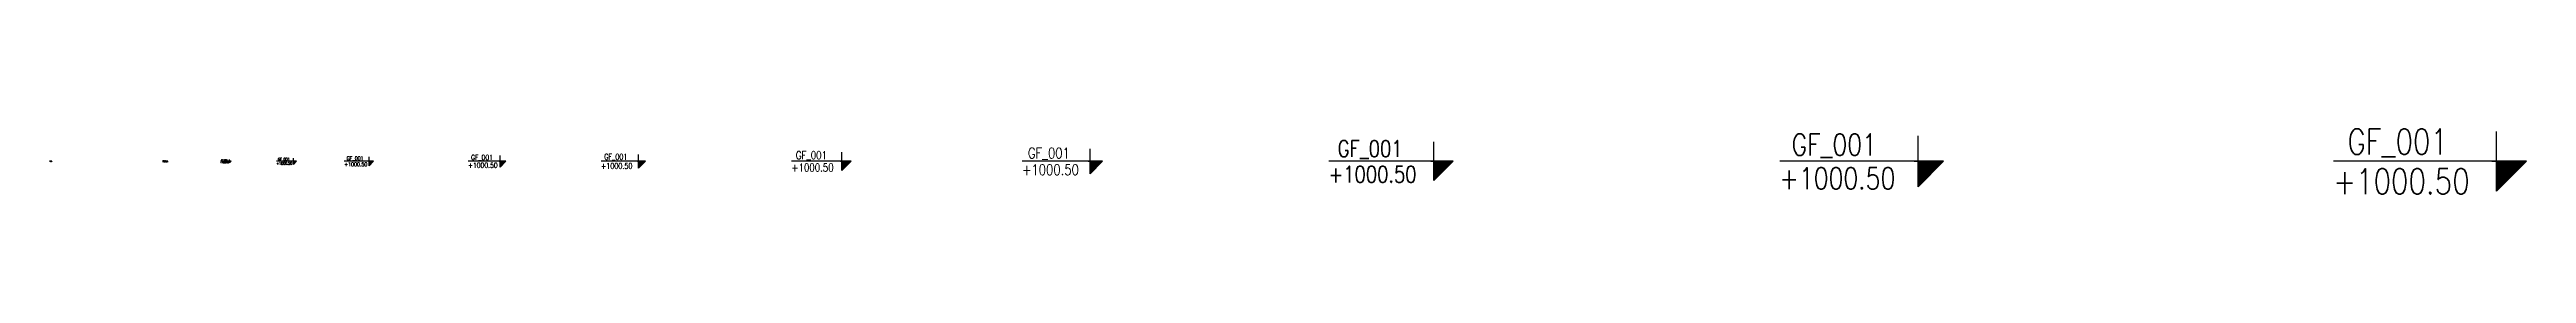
# Model space of a CAD drawing. Header units: millimetres. Extents: x 20588 to 267277, y 8853 to 162867.
# Drawn here: x 20593 to 69542, y 111716 to 113005 of the extents above; entities that cross this region are included whole.
import ezdxf
from ezdxf.enums import TextEntityAlignment as Align

# ---------------------------------------------------------------- set-up
doc = ezdxf.new("R2010")
doc.units = ezdxf.units.MM
doc.header["$MEASUREMENT"] = 0
for name, color, linetype in [('Ano_Tag_Lvl', 95, 'Continuous'), ('Hth_Section tag', 204, 'Continuous'), ('Txt_Tag', 95, 'Continuous')]:
    doc.layers.add(name, color=color, linetype=linetype)
doc.styles.add('Jwalant', font='romans.shx', dxfattribs={"width": 0.8})

# ---------------------------------------------------------------- blocks, each defined once
blk = doc.blocks.new('Anno_Section Line')
at = {"layer": 'Hth_Section tag'}
blk.add_hatch(color=256, dxfattribs=at).paths.add_polyline_path([(332708, 109763), (335309, 112364), (332708, 112364)])
for p, q in [((332708, 109763), (332708, 114966)), ((335309, 112364), (318506, 112364)), ((332305, 112364), (335309, 112364)), ((335309, 112364), (332305, 112364)), ((332305, 112364), (335309, 112364)), ((332708, 109763), (332708, 112364)), ((335309, 112364), (332708, 109763))]:
    blk.add_line(p, q)
at = {"layer": 'Txt_Tag', "linetype": 'ByBlock', "style": 'Jwalant', "width": 0.8}
blk.add_attdef('ELEVATIONNAME', text='', height=2220, dxfattribs=at).set_placement((318500, 115189), align=Align.TOP_LEFT)
at = {"layer": 'Txt_Tag', "style": 'Jwalant', "width": 0.8}
blk.add_attdef('ELEVATIONHEIGHT', text='', height=2220, dxfattribs=at).set_placement((318488, 111730), align=Align.TOP_LEFT)

msp = doc.modelspace()

# ---------------------------------------------------------------- block references
at = {"layer": 'Ano_Tag_Lvl'}
for p, xscale, yscale, zscale in [((9682.4, 101734.7), 0.09459854014598554, 0.09459854014598554, 0.09459854014598554), ((-753.9, 95915.1), 0.1463909164639077, 0.1463909164639077, 0.1463909164639077), ((-6538.8, 90729.3), 0.1925425790754229, 0.1925425790754229, 0.1925425790754229), ((-6543.1, 86867.7), 0.2269096644667488, 0.2269096644667488, 0.2269096644667488), ((19711.9, 112053.2), 0.002767901585318889, 0.002767901585318889, 0.002767901585318889), ((20750.2, 111632.5), 0.006512709612512641, 0.006512709612512641, 0.006512709612512641), ((19951.1, 110946.1), 0.01262141496562474, 0.01262141496562474, 0.01262141496562474), ((15417.9, 108483.5), 0.03453687585563908, 0.03453687585563908, 0.03453687585563908), ((14679.1, 107360.3), 0.04453365774533608, 0.04453365774533608, 0.04453365774533608), ((14804.2, 106477.2), 0.05239253852392221, 0.05239253852392221, 0.05239253852392221), ((12901.7, 104477.7), 0.07018758237023515, 0.07018758237023515, 0.07018758237023515)]:
    msp.add_blockref('Anno_Section Line', p, dxfattribs=dict(at, xscale=xscale, yscale=yscale, zscale=zscale)).add_auto_attribs({'ELEVATIONNAME': ' GF_001', 'ELEVATIONHEIGHT': '+1000.50'})
at = {"layer": 'Ano_Tag_Lvl', "xscale": 0.0236894269607491, "yscale": 0.0236894269607491, "zscale": 0.0236894269607491, "rotation": 0.001412001459153}
msp.add_blockref('Anno_Section Line', (17531.4, 109702.2), dxfattribs=at).add_auto_attribs({'ELEVATIONNAME': ' GF_001', 'ELEVATIONHEIGHT': '+1000.50'})

doc.saveas('drawing.dxf')
